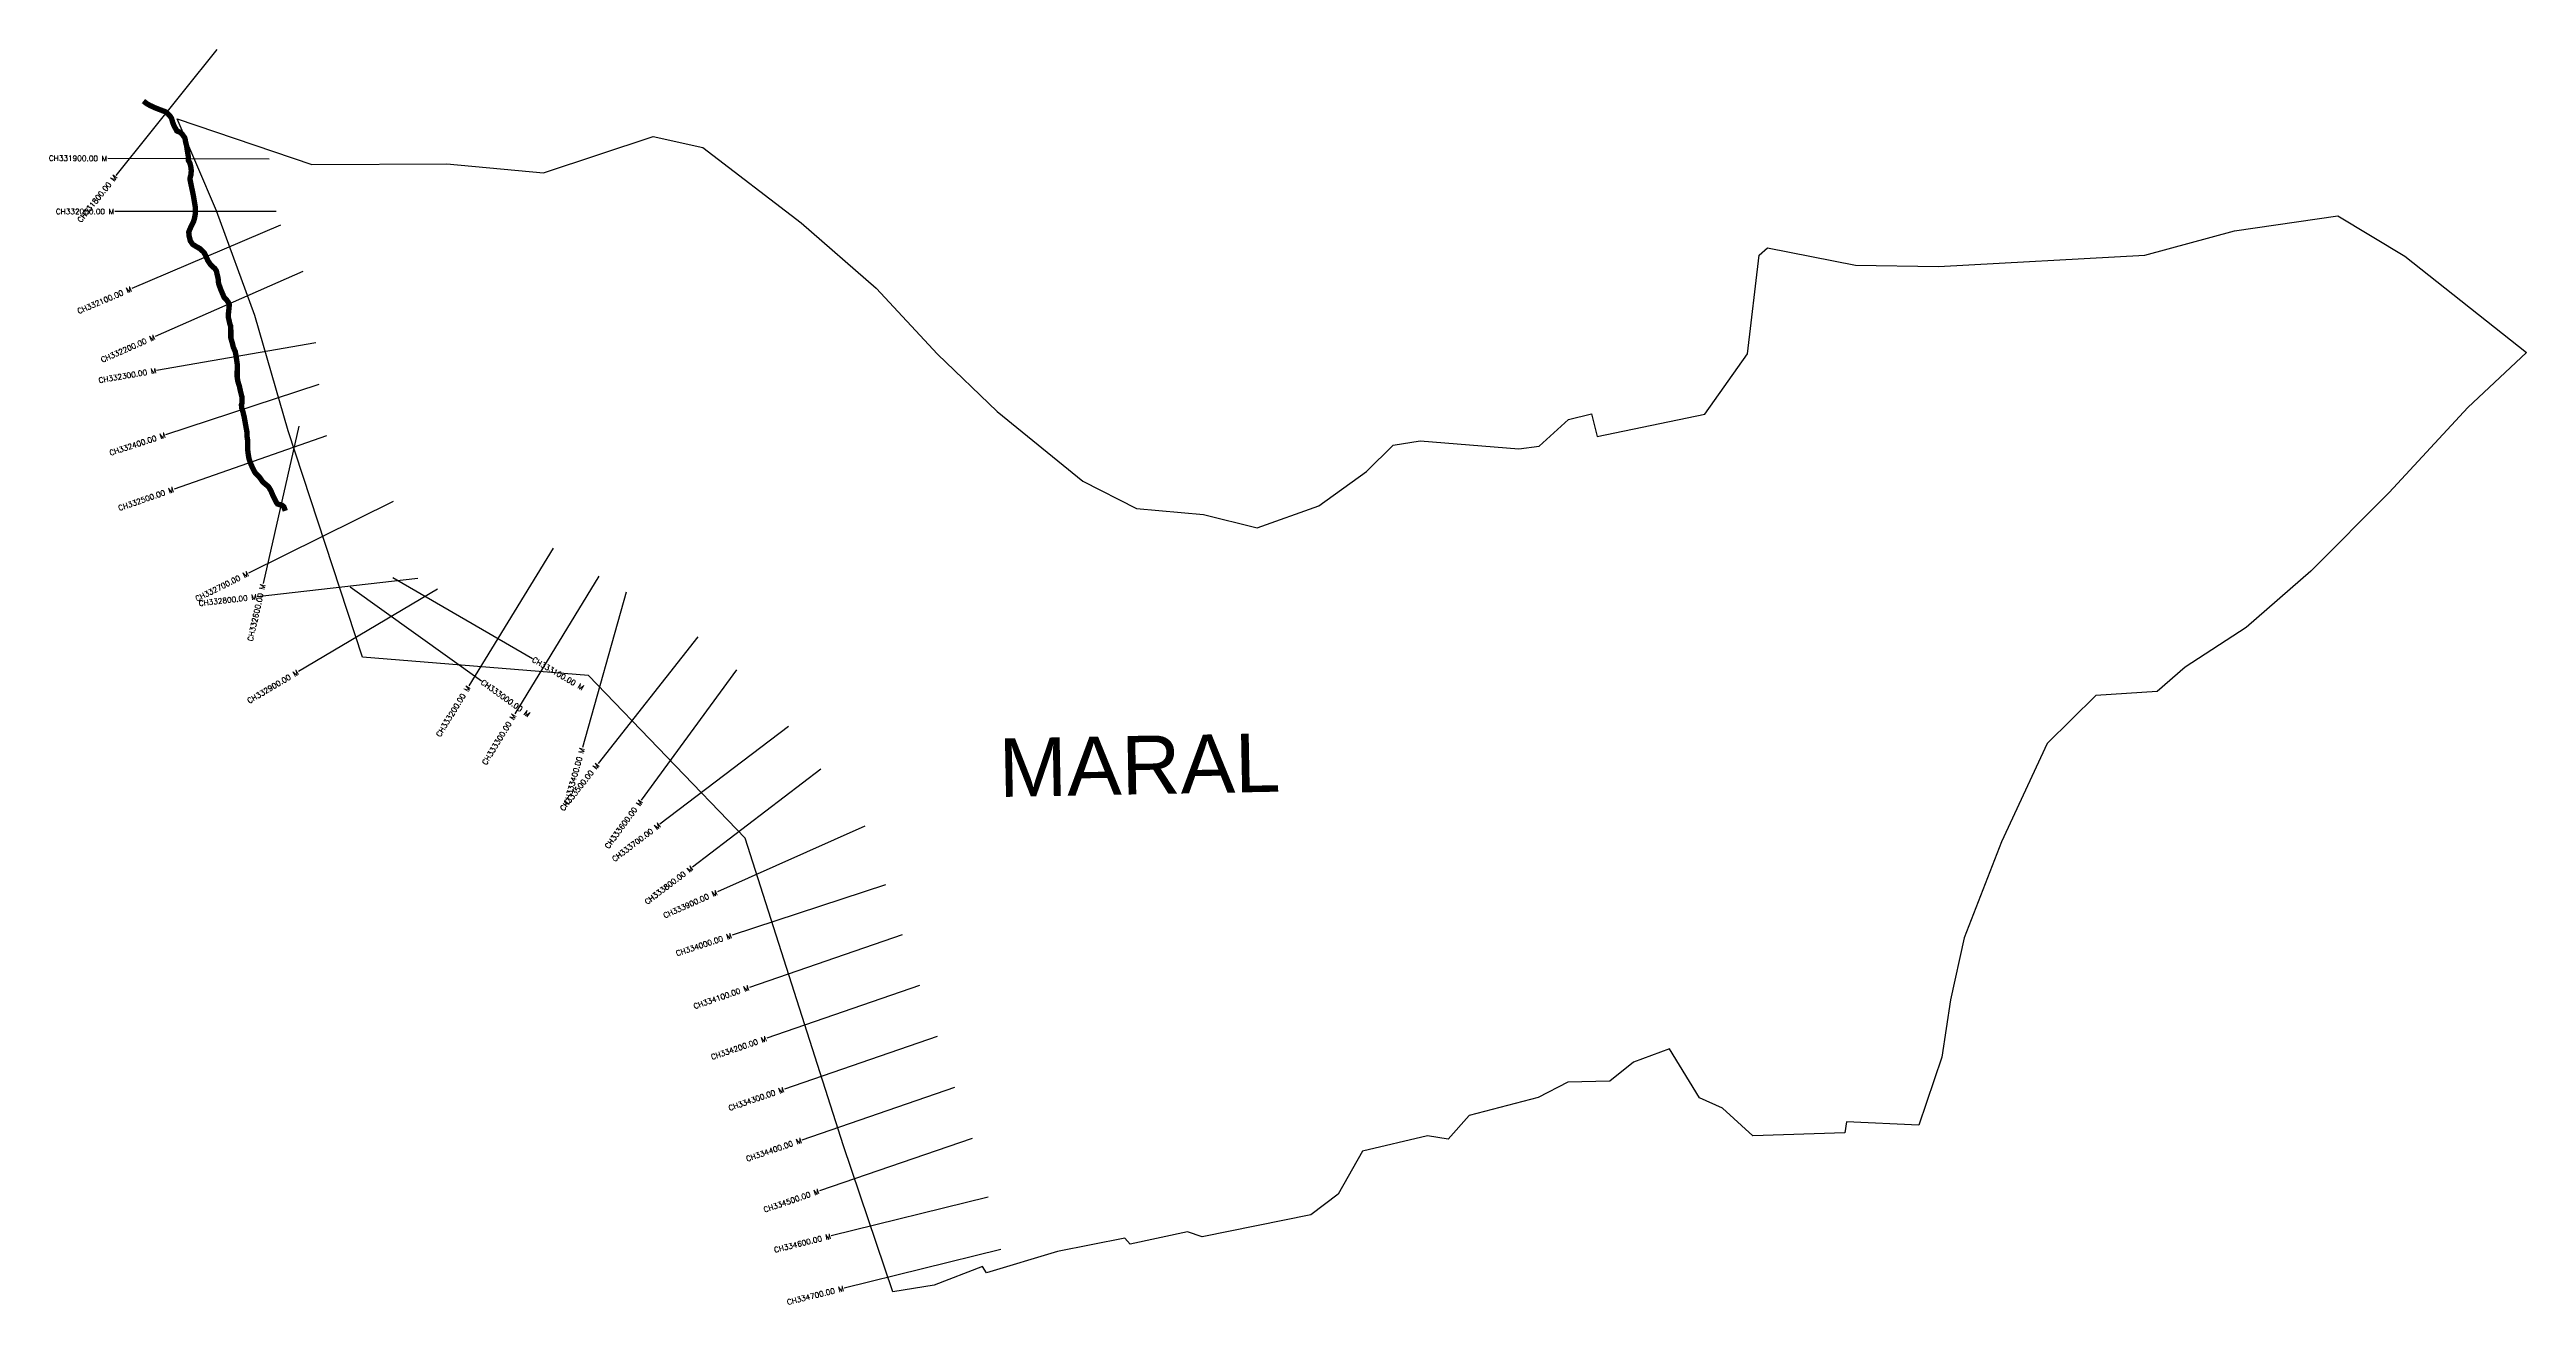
# Model space of a CAD drawing. Header units: metres. Extents: x 288578 to 293181, y 1991290 to 1993622.
import ezdxf
from ezdxf.enums import TextEntityAlignment as Align

# ---------------------------------------------------------------- set-up
doc = ezdxf.new("R2010")
doc.units = ezdxf.units.M
doc.header["$MEASUREMENT"] = 0
for name, color, linetype in [('CS', 134, 'Continuous'), ('CSMark', 6, 'Continuous'), ('UNPROTECTED', 10, 'Continuous'), ('VILLAGE BOUNDRY', 10, 'Continuous'), ('VILLAGE NAME', 250, 'Continuous')]:
    doc.layers.add(name, color=color, linetype=linetype)
doc.styles.get("Standard").update_dxf_attribs({"font": 'simplex.shx'})

msp = doc.modelspace()

# ---------------------------------------------------------------- linework, layer by layer
at = {"color": 3, "flags": 128}
msp.add_lwpolyline([(291401.1, 1992934.5), (291443.9, 1992945.2)], dxfattribs=at)
at = {"layer": 'CS'}
for p, q in [((288889.4, 1993622), (288701.6, 1993388)), ((288986.5, 1993418), (288686.5, 1993419.6)), ((288999.5, 1993321), (288699.5, 1993321)), ((289007.4, 1993295.8), (288731.4, 1993178.1)), ((289049.3, 1993209.4), (288774.6, 1993088.7)), ((289073, 1993077), (288777.4, 1993025.8)), ((289078.9, 1992999.8), (288793.9, 1992906.2)), ((289093.1, 1992904), (288809.8, 1992805.3)), ((289041.5, 1992922.1), (288975.1, 1992629.6)), ((289217, 1992782.4), (288948.2, 1992649.2)), ((289514.1, 1992695.5), (289357.4, 1992439.7)), ((289262.5, 1992639.4), (288964.4, 1992605.3)), ((289299.1, 1992619.5), (289041, 1992466.5)), ((289137.3, 1992623.7), (289380.9, 1992448.7)), ((289216.4, 1992641.2), (289475.6, 1992490.2)), ((289599.4, 1992643.3), (289442.7, 1992387.4)), ((289649.7, 1992614), (289568.6, 1992325.2)), ((289783.3, 1992531), (289597.7, 1992295.3)), ((289854.8, 1992469.6), (289677.9, 1992227.3)), ((289951.3, 1992364.2), (289712.6, 1992182.5)), ((290011.9, 1992284.6), (289773.2, 1992103)), ((290093.7, 1992178.7), (289819.6, 1992056.7)), ((290131.7, 1992070.1), (289846.8, 1991976.3)), ((290162.5, 1991977.1), (289878.8, 1991879.4)), ((290195.1, 1991882.6), (289911.4, 1991784.9)), ((290227.6, 1991788), (289944, 1991690.3)), ((290260.2, 1991693.5), (289976.5, 1991595.8)), ((290292.8, 1991598.9), (290009.1, 1991501.2)), ((290322.4, 1991489.6), (290031.1, 1991417.5)), ((290346.4, 1991392.5), (290055.1, 1991320.5))]:
    msp.add_line(p, q, dxfattribs=at)
at = {"layer": 'UNPROTECTED', "const_width": 10, "flags": 128}
msp.add_lwpolyline([(288752.8, 1993526.3), (288758.5, 1993521.8), (288764.8, 1993518.2), (288771.9, 1993514.9), (288776.4, 1993512.9), (288782.7, 1993510.5), (288788.8, 1993508.2), (288793.9, 1993506.3), (288798.3, 1993502.7), (288802.5, 1993498.1), (288805, 1993494.4), (288806.8, 1993488), (288808.9, 1993481.9), (288812.1, 1993475.9), (288814.8, 1993470.9), (288818.1, 1993469.4), (288821.4, 1993468), (288824.5, 1993465.2), (288826.8, 1993462), (288829.3, 1993458.5), (288830.3, 1993455.6), (288831.2, 1993450.4), (288832.9, 1993443.7), (288834.9, 1993431.1), (288836.5, 1993421.4), (288836.5, 1993415.8), (288839.2, 1993410.8), (288840.8, 1993404.9), (288841.7, 1993397.4), (288841.2, 1993389.8), (288840.1, 1993386.1), (288839.2, 1993381.7), (288840.8, 1993373.5), (288843.4, 1993361.3), (288845.6, 1993350.7), (288847.9, 1993337.1), (288849.5, 1993327), (288849.5, 1993318.1), (288847.8, 1993308.7), (288845.9, 1993302.2), (288841.6, 1993293.7), (288838.7, 1993287.1), (288837, 1993282.8), (288837.7, 1993275.8), (288840.1, 1993266.2), (288844.3, 1993260.1), (288850.4, 1993256.2), (288858.1, 1993251.9), (288865.3, 1993245), (288869.2, 1993237.4), (288872.3, 1993230.2), (288877.1, 1993222.9), (288881.4, 1993218.7), (288885.6, 1993214.9), (288888.3, 1993210.8), (288890, 1993203.4), (288891.6, 1993196.8), (288892.4, 1993187.8), (288896, 1993177.3), (288900.2, 1993167.5), (288902.9, 1993161.1), (288907.8, 1993156.1), (288910.6, 1993152.1), (288912.4, 1993148), (288911.7, 1993140.3), (288910.8, 1993131.8), (288910.8, 1993123.8), (288913.6, 1993111.5), (288915.1, 1993107.7), (288915.2, 1993101.3), (288915.2, 1993093.2), (288915.2, 1993086.4), (288918.2, 1993075.8), (288919.9, 1993068.7), (288923.5, 1993060.7), (288925.3, 1993050.5), (288927.2, 1993037), (288927, 1993020.9), (288927, 1993013.7), (288928.2, 1993005.8), (288931.2, 1992996.2), (288933.5, 1992985.6), (288936.1, 1992975.6), (288936.1, 1992970.6), (288936.1, 1992965.6), (288934.9, 1992962), (288935.5, 1992955.8), (288937.6, 1992949.5), (288940.1, 1992939.1), (288941.9, 1992929.2), (288943.6, 1992919.5), (288945.2, 1992911.1), (288945.2, 1992904.1), (288946.4, 1992896.2), (288946.4, 1992886.8), (288946.4, 1992879.2), (288947.7, 1992869.3), (288949, 1992861.5), (288951.9, 1992853.4), (288955.6, 1992844.7), (288959.3, 1992837.5), (288961.2, 1992834.7), (288967.9, 1992828.1), (288970.9, 1992824), (288973.9, 1992819.6), (288977.1, 1992816.5), (288982, 1992812.4), (288985.5, 1992809.3), (288988.4, 1992804.4), (288990.4, 1992800.6), (288994.3, 1992791.4), (288997, 1992786.2), (288999.7, 1992780.6), (289001.9, 1992777.7), (289005.9, 1992776.4), (289010.2, 1992775.4), (289013.7, 1992772.6), (289016.4, 1992764.8)], dxfattribs=at)
at = {"layer": 'VILLAGE BOUNDRY', "color": 3}
for points in [[(293181.3, 1993059, 0), (293072.2, 1992956.9, 0), (292926.1, 1992799.1, 0), (292780.4, 1992652.8, 0), (292660.4, 1992547.9, 0), (292547.2, 1992474.3, 0), (292495.1, 1992429.1, 0), (292381.2, 1992421.5, 0), (292290.3, 1992332.8, 0), (292205.7, 1992150.1, 0), (292136.1, 1991971.4, 0), (292110.8, 1991856.2, 0), (292095.1, 1991749.7, 0), (292052, 1991623.5, 0), (291917.5, 1991629.4, 0), (291914.5, 1991609.1, 0), (291743.4, 1991603.5, 0), (291687.2, 1991655.1, 0), (291644.8, 1991673.9, 0), (291588.8, 1991765.5, 0), (291522.1, 1991740.4, 0), (291478, 1991704.9, 0), (291400.1, 1991703.4, 0), (291344.5, 1991674.6, 0), (291216.3, 1991641.6, 0), (291177.3, 1991597.6, 0), (291139.1, 1991603.8, 0), (291018, 1991575, 0), (290973.1, 1991495.1, 0), (290922.5, 1991456.7, 0), (290720.5, 1991416.1, 0), (290693.1, 1991424.9, 0), (290586.8, 1991402, 0), (290576.7, 1991413.4, 0), (290451.6, 1991388.4, 0), (290319.6, 1991349.2, 0), (290311.9, 1991360.9, 0), (290222.4, 1991326.2, 0), (290145.7, 1991313.5, 0), (290054, 1991585, 0), (289871.2, 1992156.7, 0), (289580.2, 1992458.7, 0), (289160.1, 1992493.2, 0), (289021.6, 1992913.3, 0), (288959.7, 1993127.9, 0), (288888.3, 1993322.6, 0), (288815.8, 1993493.3, 0), (289065.5, 1993408.3, 0), (289316.4, 1993409.4, 0), (289496.4, 1993392.9, 0), (289700.2, 1993460.6, 0), (289792.4, 1993440.1, 0), (289975.4, 1993299.7, 0), (290114.6, 1993178.6, 0), (290228.2, 1993056.2, 0), (290339.5, 1992949.4, 0), (290498.3, 1992820.3, 0), (290598.2, 1992769, 0), (290723, 1992758, 0), (290822.5, 1992733.2, 0), (290937.4, 1992774.4, 0), (291026, 1992838.1, 0), (291075.5, 1992887.1, 0), (291125.7, 1992894.8, 0), (291309, 1992879.9, 0), (291346.6, 1992885.2, 0), (291401.1, 1992934.5, 0)], [(291443.9, 1992945.2, 0), (291454.3, 1992903, 0), (291654.6, 1992944.2, 0), (291734, 1993056.5, 0), (291755.3, 1993240.2, 0), (291771.1, 1993253.8, 0), (291934.5, 1993221.3, 0), (292088.4, 1993218.6, 0), (292472.4, 1993240.2, 0), (292638.7, 1993284.9, 0), (292830.5, 1993312.7, 0), (292955, 1993238.1, 0), (293181.3, 1993059, 0)]]:
    msp.add_polyline3d(points, dxfattribs=at)

# ---------------------------------------------------------------- texts
at = {"layer": 'CSMark'}
for s, rotation, p in [('CH331900.00 M', 359.7053, (288685.5, 1993419.6)), ('CH331800.00 M', 51.2455, (288700.9, 1993387.3)), ('CH332100.00 M', 23.0883, (288730.5, 1993177.7)), ('CH332200.00 M', 23.7347, (288773.7, 1993088.3)), ('CH332300.00 M', 9.8259, (288776.4, 1993025.6)), ('CH332400.00 M', 18.1888, (288793, 1992905.9)), ('CH332500.00 M', 19.2098, (288808.9, 1992805)), ('CH332700.00 M', 26.3504, (288947.3, 1992648.8)), ('CH332600.00 M', 77.2042, (288974.9, 1992628.6)), ('CH332800.00 M', 6.5359, (288963.4, 1992605.2)), ('CH332900.00 M', 30.647, (289040.2, 1992466)), ('CH333200.00 M', 58.5144, (289356.9, 1992438.8)), ('CH333300.00 M', 58.5144, (289442.2, 1992386.6)), ('CH333400.00 M', 74.3263, (289568.3, 1992324.2)), ('CH333500.00 M', 51.7821, (289597, 1992294.5)), ('CH333600.00 M', 53.8724, (289677.3, 1992226.5)), ('CH333700.00 M', 37.271, (289711.8, 1992181.9)), ('CH333800.00 M', 37.271, (289772.4, 1992102.4)), ('CH333900.00 M', 23.991, (289818.7, 1992056.3)), ('CH334000.00 M', 18.2147, (289845.8, 1991976)), ('CH334100.00 M', 19.0049, (289877.9, 1991879.1)), ('CH334200.00 M', 19.0049, (289910.5, 1991784.6)), ('CH334300.00 M', 19.0049, (289943, 1991690)), ('CH334400.00 M', 19.0049, (289975.6, 1991595.5)), ('CH334500.00 M', 19.0049, (290008.2, 1991500.9)), ('CH334600.00 M', 13.8945, (290030.2, 1991417.3)), ('CH334700.00 M', 13.8945, (290054.2, 1991320.2))]:
    msp.add_text(s, height=10, rotation=rotation, dxfattribs=at).set_placement(p, align=Align.MIDDLE_RIGHT)
msp.add_text('CH332000.00 M', height=10, dxfattribs=at).set_placement((288698.5, 1993321), align=Align.MIDDLE_RIGHT)
for s, rotation, p in [('CH333100.00 M', 329.7613, (289476.4, 1992489.7)), ('CH333000.00 M', 324.3172, (289381.7, 1992448.1))]:
    msp.add_text(s, height=10, rotation=rotation, dxfattribs=at).set_placement(p, align=Align.MIDDLE_LEFT)
at = {"layer": 'VILLAGE NAME', "insert": (290341.3, 1992341.8), "char_height": 108.748, "attachment_point": 1, "rotation": 1.1028}
msp.add_mtext_dynamic_manual_height_columns('{\\fArial|b0|i0|c0|p34;MARAL}', width=1571.314, gutter_width=543.7, heights=[0], dxfattribs=at)

doc.saveas('drawing.dxf')
